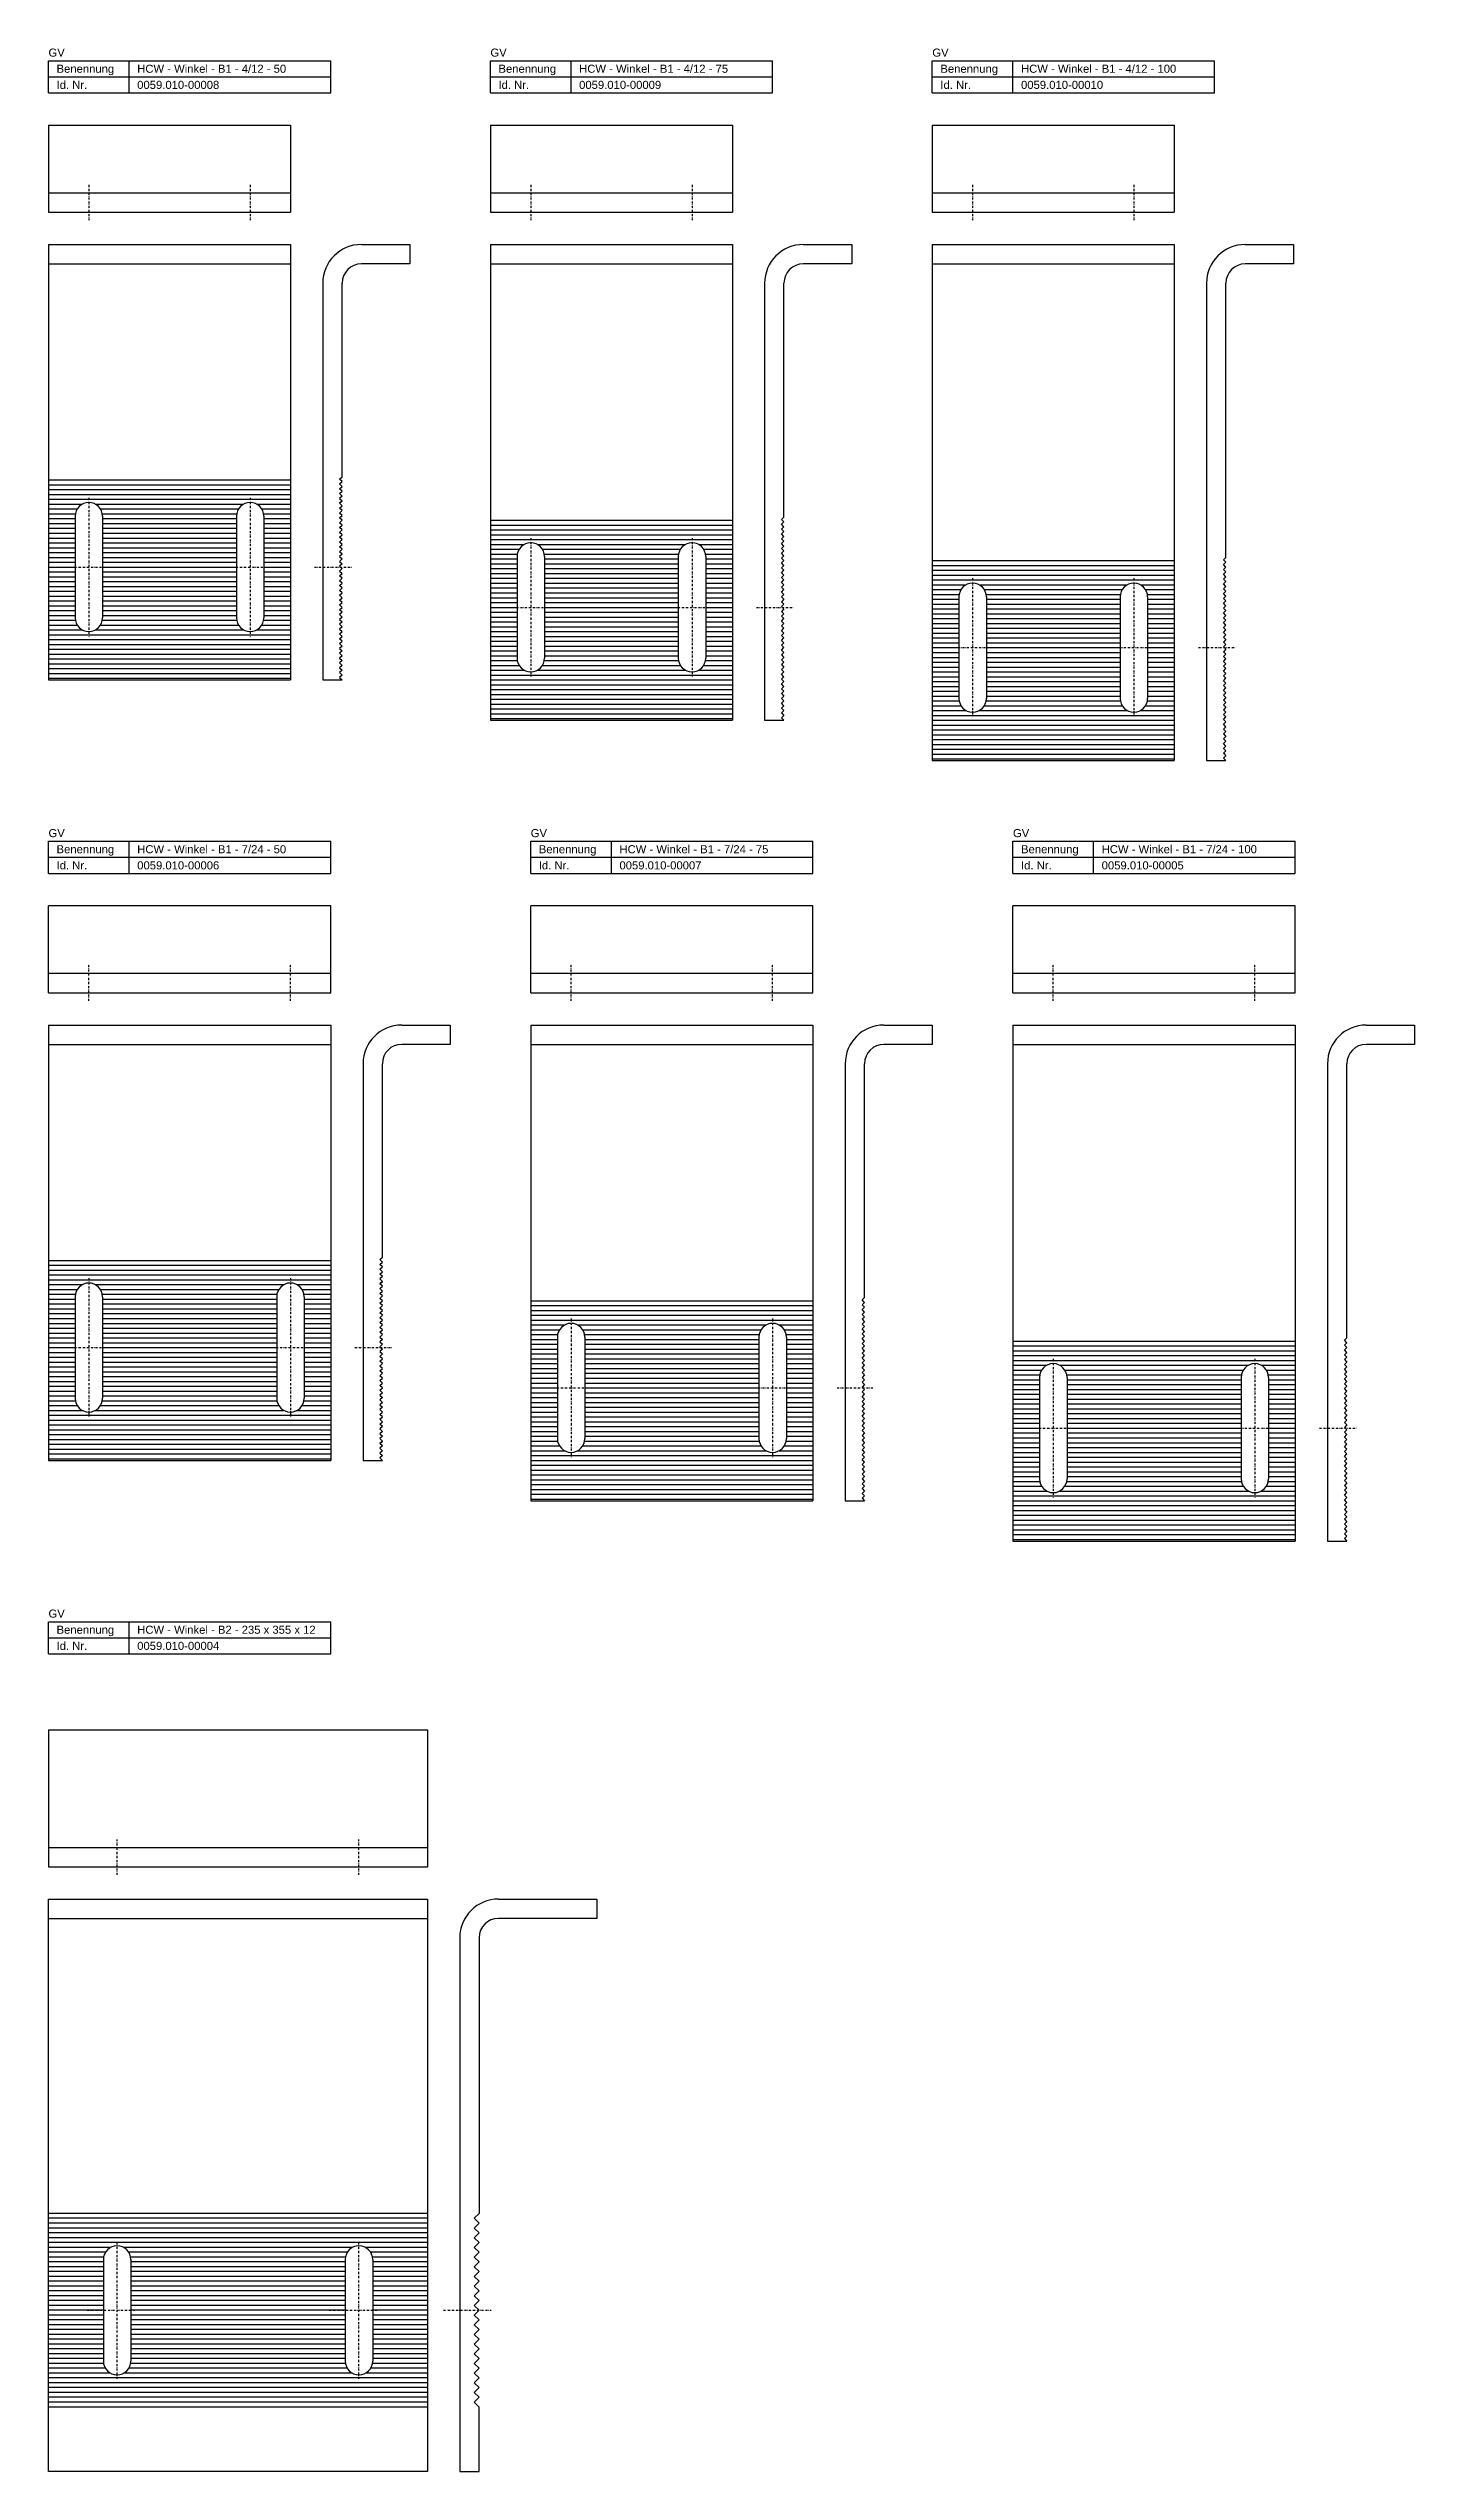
# Model space of a CAD drawing. Header units: millimetres. Extents: x 3 to 850, y -1232 to 271.
import ezdxf

# ---------------------------------------------------------------- set-up
doc = ezdxf.new("R2010")
doc.units = ezdxf.units.MM
doc.header["$LTSCALE"] = 5
doc.linetypes.add('STRICHPUNKT2', pattern=[0.5, 0.25, -0.125, 0, -0.125])
doc.layers.add('HALFEN', color=2, linetype='CONTINUOUS')
doc.styles.add('ARIAL50', font='ARIAL.TTF', dxfattribs={"height": 5})

msp = doc.modelspace()

# ---------------------------------------------------------------- texts
at = {"layer": 'HALFEN', "style": 'ARIAL50'}
for s, p in [('GV', (3.4, 265.7)), ('GV', (277.4, 265.7)), ('GV', (551.4, 265.7)), ('Benennung', (8.4, 255.7)), ('HCW - Winkel - B1 - 4/12 - 50', (58.4, 255.7)), ('Benennung', (282.4, 255.7)), ('HCW - Winkel - B1 - 4/12 - 75', (332.4, 255.7)), ('Benennung', (556.4, 255.7)), ('HCW - Winkel - B1 - 4/12 - 100', (606.4, 255.7)), ('Id. Nr.', (8.4, 245.7)), ('0059.010-00008', (58.4, 245.7)), ('Id. Nr.', (282.4, 245.7)), ('0059.010-00009', (332.4, 245.7)), ('Id. Nr.', (556.4, 245.7)), ('0059.010-00010', (606.4, 245.7)), ('GV', (3.4, -218.3)), ('Benennung', (8.4, -228.3)), ('HCW - Winkel - B1 - 7/24 - 50', (58.4, -228.3)), ('GV', (302.4, -218.3)), ('Benennung', (307.4, -228.3)), ('HCW - Winkel - B1 - 7/24 - 75', (357.4, -228.3)), ('GV', (601.4, -218.3)), ('Benennung', (606.4, -228.3)), ('HCW - Winkel - B1 - 7/24 - 100', (656.4, -228.3)), ('Id. Nr.', (8.4, -238.3)), ('0059.010-00006', (58.4, -238.3)), ('Id. Nr.', (307.4, -238.3)), ('0059.010-00007', (357.4, -238.3)), ('Id. Nr.', (606.4, -238.3)), ('0059.010-00005', (656.4, -238.3)), ('GV', (3.4, -702.3)), ('Benennung', (8.4, -712.3)), ('Id. Nr.', (8.4, -722.3)), ('0059.010-00004', (58.4, -722.3)), ('HCW - Winkel - B2 - 235 x 355 x 12', (58.4, -712.3))]:
    msp.add_text(s, height=5, dxfattribs=at).set_placement(p)

# ---------------------------------------------------------------- linework, layer by layer
at = {"layer": 'HALFEN'}
for p, q in [((3.4, 263.2), (178.4, 263.2)), ((3.4, 243.2), (3.4, 263.2)), ((53.4, 243.2), (53.4, 263.2)), ((178.4, 243.2), (178.4, 263.2)), ((277.4, 263.2), (452.4, 263.2)), ((277.4, 243.2), (277.4, 263.2)), ((327.4, 243.2), (327.4, 263.2)), ((452.4, 243.2), (452.4, 263.2)), ((551.4, 263.2), (726.4, 263.2)), ((551.4, 243.2), (551.4, 263.2)), ((601.4, 243.2), (601.4, 263.2)), ((726.4, 243.2), (726.4, 263.2)), ((3.4, 253.2), (178.4, 253.2)), ((3.4, 243.2), (178.4, 243.2)), ((277.4, 253.2), (452.4, 253.2)), ((277.4, 243.2), (452.4, 243.2)), ((551.4, 253.2), (726.4, 253.2)), ((551.4, 243.2), (726.4, 243.2)), ((3.4, 223.2), (153.4, 223.2)), ((3.4, 223.2), (3.4, 169.2)), ((153.4, 223.2), (153.4, 169.2)), ((277.4, 223.2), (427.4, 223.2)), ((277.4, 223.2), (277.4, 169.2)), ((427.4, 223.2), (427.4, 169.2)), ((551.4, 223.2), (701.4, 223.2)), ((551.4, 223.2), (551.4, 169.2)), ((701.4, 223.2), (701.4, 169.2)), ((3.4, 181.2), (153.4, 181.2)), ((277.4, 181.2), (427.4, 181.2)), ((551.4, 181.2), (701.4, 181.2)), ((3.4, 169.2), (153.4, 169.2)), ((277.4, 169.2), (427.4, 169.2)), ((551.4, 169.2), (701.4, 169.2)), ((3.4, 149.2), (153.4, 149.2)), ((3.4, 149.2), (3.4, -120.8)), ((3.4, 137.2), (153.4, 137.2)), ((153.4, 149.2), (153.4, -120.8)), ((197.4, 149.2), (227.4, 149.2)), ((227.4, 137.2), (197.4, 137.2)), ((227.4, 149.2), (227.4, 137.2)), ((277.4, 149.2), (427.4, 149.2)), ((277.4, 149.2), (277.4, -145.8)), ((277.4, 137.2), (427.4, 137.2)), ((427.4, 149.2), (427.4, -145.8)), ((471.4, 149.2), (501.4, 149.2)), ((501.4, 137.2), (471.4, 137.2)), ((501.4, 149.2), (501.4, 137.2)), ((551.4, 149.2), (701.4, 149.2)), ((551.4, 149.2), (551.4, -170.8)), ((551.4, 137.2), (701.4, 137.2)), ((701.4, 149.2), (701.4, -170.8)), ((745.4, 149.2), (775.4, 149.2)), ((775.4, 137.2), (745.4, 137.2)), ((775.4, 149.2), (775.4, 137.2)), ((173.4, 125.2), (173.4, -120.8)), ((185.4, 5.2), (185.4, 125.2)), ((447.4, 125.2), (447.4, -145.8)), ((459.4, -19.8), (459.4, 125.2)), ((721.4, 125.2), (721.4, -170.8)), ((733.4, -44.8), (733.4, 125.2)), ((183.9, 3.7), (185.4, 5.2)), ((185.4, 2.2), (183.9, 3.7)), ((183.9, 0.7), (185.4, 2.2)), ((185.4, -0.8), (183.9, 0.7)), ((183.9, -2.3), (185.4, -0.8)), ((185.4, -3.8), (183.9, -2.3)), ((183.9, -5.3), (185.4, -3.8)), ((185.4, -6.8), (183.9, -5.3)), ((185.4, -6.8), (183.9, -8.3)), ((183.9, -8.3), (185.4, -9.8)), ((183.9, -11.3), (185.4, -9.8)), ((185.4, -9.8), (183.9, -11.3)), ((185.4, -12.8), (183.9, -11.3)), ((183.9, -14.3), (185.4, -12.8)), ((185.4, -15.8), (183.9, -14.3)), ((19.9, -19.3), (19.9, -82.3)), ((36.9, -19.3), (36.9, -82.3)), ((119.9, -19.3), (119.9, -82.3)), ((136.9, -19.3), (136.9, -82.3)), ((183.9, -17.3), (185.4, -15.8)), ((185.4, -18.8), (183.9, -17.3)), ((183.9, -20.3), (185.4, -18.8)), ((185.4, -21.8), (183.9, -20.3)), ((183.9, -23.3), (185.4, -21.8)), ((185.4, -24.8), (183.9, -23.3)), ((183.9, -26.3), (185.4, -24.8)), ((185.4, -27.8), (183.9, -26.3)), ((183.9, -29.3), (185.4, -27.8)), ((185.4, -30.8), (183.9, -29.3)), ((457.9, -21.3), (459.4, -19.8)), ((459.4, -22.8), (457.9, -21.3)), ((457.9, -24.3), (459.4, -22.8)), ((459.4, -25.8), (457.9, -24.3)), ((457.9, -27.3), (459.4, -25.8)), ((459.4, -28.8), (457.9, -27.3)), ((457.9, -30.3), (459.4, -28.8)), ((183.9, -32.3), (185.4, -30.8)), ((185.4, -33.8), (183.9, -32.3)), ((183.9, -35.3), (185.4, -33.8)), ((185.4, -36.8), (183.9, -35.3)), ((183.9, -38.3), (185.4, -36.8)), ((185.4, -39.8), (183.9, -38.3)), ((183.9, -41.3), (185.4, -39.8)), ((185.4, -42.8), (183.9, -41.3)), ((185.4, -42.8), (183.9, -44.3)), ((183.9, -44.3), (185.4, -45.8)), ((293.9, -44.3), (293.9, -107.3)), ((310.9, -44.3), (310.9, -107.3)), ((393.9, -44.3), (393.9, -107.3)), ((410.9, -44.3), (410.9, -107.3)), ((459.4, -31.8), (457.9, -30.3)), ((459.4, -31.8), (457.9, -33.3)), ((457.9, -33.3), (459.4, -34.8)), ((457.9, -36.3), (459.4, -34.8)), ((459.4, -34.8), (457.9, -36.3)), ((459.4, -37.8), (457.9, -36.3)), ((457.9, -39.3), (459.4, -37.8)), ((459.4, -40.8), (457.9, -39.3)), ((457.9, -42.3), (459.4, -40.8)), ((459.4, -43.8), (457.9, -42.3)), ((457.9, -45.3), (459.4, -43.8)), ((731.9, -46.3), (733.4, -44.8)), ((185.4, -45.8), (183.9, -47.3)), ((183.9, -47.3), (185.4, -48.8)), ((185.4, -48.8), (183.9, -50.3)), ((183.9, -50.3), (185.4, -51.8)), ((185.4, -51.8), (183.9, -53.3)), ((183.9, -53.3), (185.4, -54.8)), ((183.9, -56.3), (185.4, -54.8)), ((185.4, -57.8), (183.9, -56.3)), ((183.9, -59.3), (185.4, -57.8)), ((185.4, -60.8), (183.9, -59.3)), ((459.4, -46.8), (457.9, -45.3)), ((457.9, -48.3), (459.4, -46.8)), ((459.4, -49.8), (457.9, -48.3)), ((457.9, -51.3), (459.4, -49.8)), ((459.4, -52.8), (457.9, -51.3)), ((457.9, -54.3), (459.4, -52.8)), ((459.4, -55.8), (457.9, -54.3)), ((457.9, -57.3), (459.4, -55.8)), ((459.4, -58.8), (457.9, -57.3)), ((457.9, -60.3), (459.4, -58.8)), ((733.4, -47.8), (731.9, -46.3)), ((731.9, -49.3), (733.4, -47.8)), ((733.4, -50.8), (731.9, -49.3)), ((731.9, -52.3), (733.4, -50.8)), ((733.4, -53.8), (731.9, -52.3)), ((731.9, -55.3), (733.4, -53.8)), ((733.4, -56.8), (731.9, -55.3)), ((733.4, -56.8), (731.9, -58.3)), ((731.9, -58.3), (733.4, -59.8)), ((731.9, -61.3), (733.4, -59.8)), ((733.4, -59.8), (731.9, -61.3)), ((183.9, -62.3), (185.4, -60.8)), ((185.4, -63.8), (183.9, -62.3)), ((183.9, -65.3), (185.4, -63.8)), ((185.4, -66.8), (183.9, -65.3)), ((183.9, -68.3), (185.4, -66.8)), ((185.4, -69.8), (183.9, -68.3)), ((183.9, -71.3), (185.4, -69.8)), ((185.4, -72.8), (183.9, -71.3)), ((183.9, -74.3), (185.4, -72.8)), ((185.4, -75.8), (183.9, -74.3)), ((459.4, -61.8), (457.9, -60.3)), ((457.9, -63.3), (459.4, -61.8)), ((459.4, -64.8), (457.9, -63.3)), ((457.9, -66.3), (459.4, -64.8)), ((459.4, -67.8), (457.9, -66.3)), ((459.4, -67.8), (457.9, -69.3)), ((457.9, -69.3), (459.4, -70.8)), ((459.4, -70.8), (457.9, -72.3)), ((457.9, -72.3), (459.4, -73.8)), ((459.4, -73.8), (457.9, -75.3)), ((567.9, -69.3), (567.9, -132.3)), ((584.9, -69.3), (584.9, -132.3)), ((667.9, -69.3), (667.9, -132.3)), ((684.9, -69.3), (684.9, -132.3)), ((733.4, -62.8), (731.9, -61.3)), ((731.9, -64.3), (733.4, -62.8)), ((733.4, -65.8), (731.9, -64.3)), ((731.9, -67.3), (733.4, -65.8)), ((733.4, -68.8), (731.9, -67.3)), ((731.9, -70.3), (733.4, -68.8)), ((733.4, -71.8), (731.9, -70.3)), ((731.9, -73.3), (733.4, -71.8)), ((733.4, -74.8), (731.9, -73.3)), ((731.9, -76.3), (733.4, -74.8)), ((183.9, -77.3), (185.4, -75.8)), ((185.4, -78.8), (183.9, -77.3)), ((185.4, -78.8), (183.9, -80.3)), ((183.9, -80.3), (185.4, -81.8)), ((185.4, -81.8), (183.9, -83.3)), ((183.9, -83.3), (185.4, -84.8)), ((185.4, -84.8), (183.9, -86.3)), ((183.9, -86.3), (185.4, -87.8)), ((185.4, -87.8), (183.9, -89.3)), ((183.9, -89.3), (185.4, -90.8)), ((457.9, -75.3), (459.4, -76.8)), ((459.4, -76.8), (457.9, -78.3)), ((457.9, -78.3), (459.4, -79.8)), ((457.9, -81.3), (459.4, -79.8)), ((459.4, -82.8), (457.9, -81.3)), ((457.9, -84.3), (459.4, -82.8)), ((459.4, -85.8), (457.9, -84.3)), ((457.9, -87.3), (459.4, -85.8)), ((459.4, -88.8), (457.9, -87.3)), ((457.9, -90.3), (459.4, -88.8)), ((733.4, -77.8), (731.9, -76.3)), ((731.9, -79.3), (733.4, -77.8)), ((733.4, -80.8), (731.9, -79.3)), ((731.9, -82.3), (733.4, -80.8)), ((733.4, -83.8), (731.9, -82.3)), ((731.9, -85.3), (733.4, -83.8)), ((733.4, -86.8), (731.9, -85.3)), ((731.9, -88.3), (733.4, -86.8)), ((733.4, -89.8), (731.9, -88.3)), ((731.9, -91.3), (733.4, -89.8)), ((183.9, -92.3), (185.4, -90.8)), ((185.4, -93.8), (183.9, -92.3)), ((183.9, -95.3), (185.4, -93.8)), ((185.4, -96.8), (183.9, -95.3)), ((183.9, -98.3), (185.4, -96.8)), ((185.4, -99.8), (183.9, -98.3)), ((185.4, -99.8), (183.9, -101.3)), ((183.9, -101.3), (185.4, -102.8)), ((185.4, -102.8), (183.9, -104.3)), ((183.9, -104.3), (185.4, -105.8)), ((459.4, -91.8), (457.9, -90.3)), ((457.9, -93.3), (459.4, -91.8)), ((459.4, -94.8), (457.9, -93.3)), ((457.9, -96.3), (459.4, -94.8)), ((459.4, -97.8), (457.9, -96.3)), ((457.9, -99.3), (459.4, -97.8)), ((459.4, -100.8), (457.9, -99.3)), ((457.9, -102.3), (459.4, -100.8)), ((459.4, -103.8), (457.9, -102.3)), ((459.4, -103.8), (457.9, -105.3)), ((733.4, -92.8), (731.9, -91.3)), ((733.4, -92.8), (731.9, -94.3)), ((731.9, -94.3), (733.4, -95.8)), ((733.4, -95.8), (731.9, -97.3)), ((731.9, -97.3), (733.4, -98.8)), ((733.4, -98.8), (731.9, -100.3)), ((731.9, -100.3), (733.4, -101.8)), ((733.4, -101.8), (731.9, -103.3)), ((731.9, -103.3), (733.4, -104.8)), ((731.9, -106.3), (733.4, -104.8)), ((185.4, -105.8), (183.9, -107.3)), ((183.9, -107.3), (185.4, -108.8)), ((185.4, -108.8), (183.9, -110.3)), ((185.4, -111.8), (183.9, -110.3)), ((185.4, -111.8), (183.9, -113.3)), ((183.9, -113.3), (185.4, -114.8)), ((185.4, -114.8), (183.9, -116.3)), ((183.9, -116.3), (185.4, -117.8)), ((185.4, -117.8), (183.9, -119.3)), ((183.9, -119.3), (185.4, -120.8)), ((457.9, -105.3), (459.4, -106.8)), ((459.4, -106.8), (457.9, -108.3)), ((457.9, -108.3), (459.4, -109.8)), ((459.4, -109.8), (457.9, -111.3)), ((457.9, -111.3), (459.4, -112.8)), ((459.4, -112.8), (457.9, -114.3)), ((457.9, -114.3), (459.4, -115.8)), ((457.9, -117.3), (459.4, -115.8)), ((459.4, -118.8), (457.9, -117.3)), ((457.9, -120.3), (459.4, -118.8)), ((733.4, -107.8), (731.9, -106.3)), ((731.9, -109.3), (733.4, -107.8)), ((733.4, -110.8), (731.9, -109.3)), ((731.9, -112.3), (733.4, -110.8)), ((733.4, -113.8), (731.9, -112.3)), ((731.9, -115.3), (733.4, -113.8)), ((733.4, -116.8), (731.9, -115.3)), ((731.9, -118.3), (733.4, -116.8)), ((733.4, -119.8), (731.9, -118.3)), ((731.9, -121.3), (733.4, -119.8)), ((3.4, -120.8), (153.4, -120.8)), ((173.4, -120.8), (185.4, -120.8)), ((459.4, -121.8), (457.9, -120.3)), ((457.9, -123.3), (459.4, -121.8)), ((459.4, -124.8), (457.9, -123.3)), ((459.4, -124.8), (457.9, -126.3)), ((457.9, -126.3), (459.4, -127.8)), ((459.4, -127.8), (457.9, -129.3)), ((457.9, -129.3), (459.4, -130.8)), ((459.4, -130.8), (457.9, -132.3)), ((457.9, -132.3), (459.4, -133.8)), ((459.4, -133.8), (457.9, -135.3)), ((733.4, -122.8), (731.9, -121.3)), ((731.9, -124.3), (733.4, -122.8)), ((733.4, -125.8), (731.9, -124.3)), ((731.9, -127.3), (733.4, -125.8)), ((733.4, -128.8), (731.9, -127.3)), ((733.4, -128.8), (731.9, -130.3)), ((731.9, -130.3), (733.4, -131.8)), ((733.4, -131.8), (731.9, -133.3)), ((731.9, -133.3), (733.4, -134.8)), ((733.4, -134.8), (731.9, -136.3)), ((277.4, -145.8), (427.4, -145.8)), ((447.4, -145.8), (459.4, -145.8)), ((459.4, -136.8), (457.9, -135.3)), ((459.4, -136.8), (457.9, -138.3)), ((457.9, -138.3), (459.4, -139.8)), ((459.4, -139.8), (457.9, -141.3)), ((457.9, -141.3), (459.4, -142.8)), ((459.4, -142.8), (457.9, -144.3)), ((457.9, -144.3), (459.4, -145.8)), ((731.9, -136.3), (733.4, -137.8)), ((733.4, -137.8), (731.9, -139.3)), ((731.9, -139.3), (733.4, -140.8)), ((731.9, -142.3), (733.4, -140.8)), ((733.4, -143.8), (731.9, -142.3)), ((731.9, -145.3), (733.4, -143.8)), ((733.4, -146.8), (731.9, -145.3)), ((731.9, -148.3), (733.4, -146.8)), ((733.4, -149.8), (731.9, -148.3)), ((733.4, -149.8), (731.9, -151.3)), ((731.9, -151.3), (733.4, -152.8)), ((733.4, -152.8), (731.9, -154.3)), ((731.9, -154.3), (733.4, -155.8)), ((733.4, -155.8), (731.9, -157.3)), ((731.9, -157.3), (733.4, -158.8)), ((733.4, -158.8), (731.9, -160.3)), ((733.4, -161.8), (731.9, -160.3)), ((733.4, -161.8), (731.9, -163.3)), ((731.9, -163.3), (733.4, -164.8)), ((733.4, -164.8), (731.9, -166.3)), ((551.4, -170.8), (701.4, -170.8)), ((721.4, -170.8), (733.4, -170.8)), ((731.9, -166.3), (733.4, -167.8)), ((733.4, -167.8), (731.9, -169.3)), ((731.9, -169.3), (733.4, -170.8)), ((3.4, -220.8), (178.4, -220.8)), ((3.4, -240.8), (3.4, -220.8)), ((53.4, -240.8), (53.4, -220.8)), ((178.4, -240.8), (178.4, -220.8)), ((302.4, -220.8), (477.4, -220.8)), ((302.4, -240.8), (302.4, -220.8)), ((352.4, -240.8), (352.4, -220.8)), ((477.4, -240.8), (477.4, -220.8)), ((601.4, -220.8), (776.4, -220.8)), ((601.4, -240.8), (601.4, -220.8)), ((651.4, -240.8), (651.4, -220.8)), ((776.4, -240.8), (776.4, -220.8)), ((3.4, -230.8), (178.4, -230.8)), ((302.4, -230.8), (477.4, -230.8)), ((601.4, -230.8), (776.4, -230.8)), ((3.4, -240.8), (178.4, -240.8)), ((302.4, -240.8), (477.4, -240.8)), ((601.4, -240.8), (776.4, -240.8)), ((178.4, -260.8), (3.4, -260.8)), ((3.4, -314.8), (3.4, -260.8)), ((178.4, -314.8), (178.4, -260.8)), ((477.4, -260.8), (302.4, -260.8)), ((302.4, -314.8), (302.4, -260.8)), ((477.4, -314.8), (477.4, -260.8)), ((776.4, -260.8), (601.4, -260.8)), ((601.4, -314.8), (601.4, -260.8)), ((776.4, -314.8), (776.4, -260.8)), ((178.4, -302.8), (3.4, -302.8)), ((3.4, -314.8), (178.4, -314.8)), ((477.4, -302.8), (302.4, -302.8)), ((302.4, -314.8), (477.4, -314.8)), ((776.4, -302.8), (601.4, -302.8)), ((601.4, -314.8), (776.4, -314.8)), ((3.4, -334.8), (178.4, -334.8)), ((3.4, -334.8), (3.4, -604.8)), ((178.4, -334.8), (178.4, -604.8)), ((222.4, -334.8), (252.4, -334.8)), ((252.4, -334.8), (252.4, -346.8)), ((302.4, -334.8), (477.4, -334.8)), ((302.4, -334.8), (302.4, -629.8)), ((477.4, -334.8), (477.4, -629.8)), ((521.4, -334.8), (551.4, -334.8)), ((551.4, -334.8), (551.4, -346.8)), ((601.4, -334.8), (776.4, -334.8)), ((601.4, -334.8), (601.4, -654.8)), ((776.4, -334.8), (776.4, -654.8)), ((820.4, -334.8), (850.4, -334.8)), ((850.4, -334.8), (850.4, -346.8)), ((3.4, -346.8), (178.4, -346.8)), ((198.4, -358.8), (198.4, -604.8)), ((210.4, -478.8), (210.4, -358.8)), ((252.4, -346.8), (222.4, -346.8)), ((302.4, -346.8), (477.4, -346.8)), ((497.4, -358.8), (497.4, -629.8)), ((509.4, -503.8), (509.4, -358.8)), ((551.4, -346.8), (521.4, -346.8)), ((601.4, -346.8), (776.4, -346.8)), ((796.4, -358.8), (796.4, -654.8)), ((808.4, -528.8), (808.4, -358.8)), ((850.4, -346.8), (820.4, -346.8)), ((208.9, -480.3), (210.4, -478.8)), ((210.4, -481.8), (208.9, -480.3)), ((208.9, -483.3), (210.4, -481.8)), ((210.4, -484.8), (208.9, -483.3)), ((208.9, -486.3), (210.4, -484.8)), ((210.4, -487.8), (208.9, -486.3)), ((208.9, -489.3), (210.4, -487.8)), ((210.4, -490.8), (208.9, -489.3)), ((210.4, -490.8), (208.9, -492.3)), ((208.9, -492.3), (210.4, -493.8)), ((208.9, -495.3), (210.4, -493.8)), ((210.4, -493.8), (208.9, -495.3)), ((210.4, -496.8), (208.9, -495.3)), ((19.9, -503.3), (19.9, -566.3)), ((36.9, -503.3), (36.9, -566.3)), ((144.9, -503.3), (144.9, -566.3)), ((161.9, -503.3), (161.9, -566.3)), ((208.9, -498.3), (210.4, -496.8)), ((210.4, -499.8), (208.9, -498.3)), ((208.9, -501.3), (210.4, -499.8)), ((210.4, -502.8), (208.9, -501.3)), ((208.9, -504.3), (210.4, -502.8)), ((210.4, -505.8), (208.9, -504.3)), ((208.9, -507.3), (210.4, -505.8)), ((210.4, -508.8), (208.9, -507.3)), ((208.9, -510.3), (210.4, -508.8)), ((210.4, -511.8), (208.9, -510.3)), ((507.9, -505.3), (509.4, -503.8)), ((509.4, -506.8), (507.9, -505.3)), ((507.9, -508.3), (509.4, -506.8)), ((509.4, -509.8), (507.9, -508.3)), ((507.9, -511.3), (509.4, -509.8)), ((208.9, -513.3), (210.4, -511.8)), ((210.4, -514.8), (208.9, -513.3)), ((208.9, -516.3), (210.4, -514.8)), ((210.4, -517.8), (208.9, -516.3)), ((208.9, -519.3), (210.4, -517.8)), ((210.4, -520.8), (208.9, -519.3)), ((208.9, -522.3), (210.4, -520.8)), ((210.4, -523.8), (208.9, -522.3)), ((208.9, -525.3), (210.4, -523.8)), ((210.4, -526.8), (208.9, -525.3)), ((509.4, -512.8), (507.9, -511.3)), ((507.9, -514.3), (509.4, -512.8)), ((509.4, -515.8), (507.9, -514.3)), ((509.4, -515.8), (507.9, -517.3)), ((507.9, -517.3), (509.4, -518.8)), ((507.9, -520.3), (509.4, -518.8)), ((509.4, -518.8), (507.9, -520.3)), ((509.4, -521.8), (507.9, -520.3)), ((507.9, -523.3), (509.4, -521.8)), ((509.4, -524.8), (507.9, -523.3)), ((507.9, -526.3), (509.4, -524.8)), ((210.4, -526.8), (208.9, -528.3)), ((208.9, -528.3), (210.4, -529.8)), ((210.4, -529.8), (208.9, -531.3)), ((208.9, -531.3), (210.4, -532.8)), ((210.4, -532.8), (208.9, -534.3)), ((208.9, -534.3), (210.4, -535.8)), ((210.4, -535.8), (208.9, -537.3)), ((208.9, -537.3), (210.4, -538.8)), ((208.9, -540.3), (210.4, -538.8)), ((210.4, -541.8), (208.9, -540.3)), ((318.9, -528.3), (318.9, -591.3)), ((335.9, -528.3), (335.9, -591.3)), ((443.9, -528.3), (443.9, -591.3)), ((460.9, -528.3), (460.9, -591.3)), ((509.4, -527.8), (507.9, -526.3)), ((507.9, -529.3), (509.4, -527.8)), ((509.4, -530.8), (507.9, -529.3)), ((507.9, -532.3), (509.4, -530.8)), ((509.4, -533.8), (507.9, -532.3)), ((507.9, -535.3), (509.4, -533.8)), ((509.4, -536.8), (507.9, -535.3)), ((507.9, -538.3), (509.4, -536.8)), ((509.4, -539.8), (507.9, -538.3)), ((507.9, -541.3), (509.4, -539.8)), ((806.9, -530.3), (808.4, -528.8)), ((808.4, -531.8), (806.9, -530.3)), ((806.9, -533.3), (808.4, -531.8)), ((808.4, -534.8), (806.9, -533.3)), ((806.9, -536.3), (808.4, -534.8)), ((808.4, -537.8), (806.9, -536.3)), ((806.9, -539.3), (808.4, -537.8)), ((808.4, -540.8), (806.9, -539.3)), ((808.4, -540.8), (806.9, -542.3)), ((208.9, -543.3), (210.4, -541.8)), ((210.4, -544.8), (208.9, -543.3)), ((208.9, -546.3), (210.4, -544.8)), ((210.4, -547.8), (208.9, -546.3)), ((208.9, -549.3), (210.4, -547.8)), ((210.4, -550.8), (208.9, -549.3)), ((208.9, -552.3), (210.4, -550.8)), ((210.4, -553.8), (208.9, -552.3)), ((208.9, -555.3), (210.4, -553.8)), ((210.4, -556.8), (208.9, -555.3)), ((509.4, -542.8), (507.9, -541.3)), ((507.9, -544.3), (509.4, -542.8)), ((509.4, -545.8), (507.9, -544.3)), ((507.9, -547.3), (509.4, -545.8)), ((509.4, -548.8), (507.9, -547.3)), ((507.9, -550.3), (509.4, -548.8)), ((509.4, -551.8), (507.9, -550.3)), ((509.4, -551.8), (507.9, -553.3)), ((507.9, -553.3), (509.4, -554.8)), ((509.4, -554.8), (507.9, -556.3)), ((617.9, -553.3), (617.9, -616.3)), ((634.9, -553.3), (634.9, -616.3)), ((742.9, -553.3), (742.9, -616.3)), ((759.9, -553.3), (759.9, -616.3)), ((806.9, -542.3), (808.4, -543.8)), ((806.9, -545.3), (808.4, -543.8)), ((808.4, -543.8), (806.9, -545.3)), ((808.4, -546.8), (806.9, -545.3)), ((806.9, -548.3), (808.4, -546.8)), ((808.4, -549.8), (806.9, -548.3)), ((806.9, -551.3), (808.4, -549.8)), ((808.4, -552.8), (806.9, -551.3)), ((806.9, -554.3), (808.4, -552.8)), ((808.4, -555.8), (806.9, -554.3)), ((806.9, -557.3), (808.4, -555.8)), ((208.9, -558.3), (210.4, -556.8)), ((210.4, -559.8), (208.9, -558.3)), ((208.9, -561.3), (210.4, -559.8)), ((210.4, -562.8), (208.9, -561.3)), ((210.4, -562.8), (208.9, -564.3)), ((208.9, -564.3), (210.4, -565.8)), ((210.4, -565.8), (208.9, -567.3)), ((208.9, -567.3), (210.4, -568.8)), ((210.4, -568.8), (208.9, -570.3)), ((208.9, -570.3), (210.4, -571.8)), ((507.9, -556.3), (509.4, -557.8)), ((509.4, -557.8), (507.9, -559.3)), ((507.9, -559.3), (509.4, -560.8)), ((509.4, -560.8), (507.9, -562.3)), ((507.9, -562.3), (509.4, -563.8)), ((507.9, -565.3), (509.4, -563.8)), ((509.4, -566.8), (507.9, -565.3)), ((507.9, -568.3), (509.4, -566.8)), ((509.4, -569.8), (507.9, -568.3)), ((507.9, -571.3), (509.4, -569.8)), ((808.4, -558.8), (806.9, -557.3)), ((806.9, -560.3), (808.4, -558.8)), ((808.4, -561.8), (806.9, -560.3)), ((806.9, -563.3), (808.4, -561.8)), ((808.4, -564.8), (806.9, -563.3)), ((806.9, -566.3), (808.4, -564.8)), ((808.4, -567.8), (806.9, -566.3)), ((806.9, -569.3), (808.4, -567.8)), ((808.4, -570.8), (806.9, -569.3)), ((806.9, -572.3), (808.4, -570.8)), ((210.4, -571.8), (208.9, -573.3)), ((208.9, -573.3), (210.4, -574.8)), ((208.9, -576.3), (210.4, -574.8)), ((210.4, -577.8), (208.9, -576.3)), ((208.9, -579.3), (210.4, -577.8)), ((210.4, -580.8), (208.9, -579.3)), ((208.9, -582.3), (210.4, -580.8)), ((210.4, -583.8), (208.9, -582.3)), ((210.4, -583.8), (208.9, -585.3)), ((208.9, -585.3), (210.4, -586.8)), ((509.4, -572.8), (507.9, -571.3)), ((507.9, -574.3), (509.4, -572.8)), ((509.4, -575.8), (507.9, -574.3)), ((507.9, -577.3), (509.4, -575.8)), ((509.4, -578.8), (507.9, -577.3)), ((507.9, -580.3), (509.4, -578.8)), ((509.4, -581.8), (507.9, -580.3)), ((507.9, -583.3), (509.4, -581.8)), ((509.4, -584.8), (507.9, -583.3)), ((507.9, -586.3), (509.4, -584.8)), ((808.4, -573.8), (806.9, -572.3)), ((806.9, -575.3), (808.4, -573.8)), ((808.4, -576.8), (806.9, -575.3)), ((808.4, -576.8), (806.9, -578.3)), ((806.9, -578.3), (808.4, -579.8)), ((808.4, -579.8), (806.9, -581.3)), ((806.9, -581.3), (808.4, -582.8)), ((808.4, -582.8), (806.9, -584.3)), ((806.9, -584.3), (808.4, -585.8)), ((808.4, -585.8), (806.9, -587.3)), ((210.4, -586.8), (208.9, -588.3)), ((208.9, -588.3), (210.4, -589.8)), ((210.4, -589.8), (208.9, -591.3)), ((208.9, -591.3), (210.4, -592.8)), ((210.4, -592.8), (208.9, -594.3)), ((208.9, -594.3), (210.4, -592.8)), ((210.4, -595.8), (208.9, -594.3)), ((210.4, -595.8), (208.9, -597.3)), ((208.9, -597.3), (210.4, -598.8)), ((210.4, -598.8), (208.9, -600.3)), ((208.9, -600.3), (210.4, -601.8)), ((509.4, -587.8), (507.9, -586.3)), ((509.4, -587.8), (507.9, -589.3)), ((507.9, -589.3), (509.4, -590.8)), ((509.4, -590.8), (507.9, -592.3)), ((507.9, -592.3), (509.4, -593.8)), ((509.4, -593.8), (507.9, -595.3)), ((507.9, -595.3), (509.4, -596.8)), ((509.4, -596.8), (507.9, -598.3)), ((507.9, -598.3), (509.4, -599.8)), ((507.9, -601.3), (509.4, -599.8)), ((806.9, -587.3), (808.4, -588.8)), ((806.9, -590.3), (808.4, -588.8)), ((808.4, -591.8), (806.9, -590.3)), ((806.9, -593.3), (808.4, -591.8)), ((808.4, -594.8), (806.9, -593.3)), ((806.9, -596.3), (808.4, -594.8)), ((808.4, -597.8), (806.9, -596.3)), ((806.9, -599.3), (808.4, -597.8)), ((808.4, -600.8), (806.9, -599.3)), ((806.9, -602.3), (808.4, -600.8)), ((3.4, -604.8), (178.4, -604.8)), ((198.4, -604.8), (210.4, -604.8)), ((210.4, -601.8), (208.9, -603.3)), ((208.9, -603.3), (210.4, -604.8)), ((509.4, -602.8), (507.9, -601.3)), ((507.9, -604.3), (509.4, -602.8)), ((509.4, -605.8), (507.9, -604.3)), ((507.9, -607.3), (509.4, -605.8)), ((509.4, -608.8), (507.9, -607.3)), ((509.4, -608.8), (507.9, -610.3)), ((507.9, -610.3), (509.4, -611.8)), ((509.4, -611.8), (507.9, -613.3)), ((507.9, -613.3), (509.4, -614.8)), ((509.4, -614.8), (507.9, -616.3)), ((808.4, -603.8), (806.9, -602.3)), ((806.9, -605.3), (808.4, -603.8)), ((808.4, -606.8), (806.9, -605.3)), ((806.9, -608.3), (808.4, -606.8)), ((808.4, -609.8), (806.9, -608.3)), ((806.9, -611.3), (808.4, -609.8)), ((808.4, -612.8), (806.9, -611.3)), ((808.4, -612.8), (806.9, -614.3)), ((806.9, -614.3), (808.4, -615.8)), ((808.4, -615.8), (806.9, -617.3)), ((302.4, -629.8), (477.4, -629.8)), ((497.4, -629.8), (509.4, -629.8)), ((507.9, -616.3), (509.4, -617.8)), ((509.4, -617.8), (507.9, -619.3)), ((507.9, -619.3), (509.4, -617.8)), ((509.4, -620.8), (507.9, -619.3)), ((509.4, -620.8), (507.9, -622.3)), ((507.9, -622.3), (509.4, -623.8)), ((509.4, -623.8), (507.9, -625.3)), ((507.9, -625.3), (509.4, -626.8)), ((509.4, -626.8), (507.9, -628.3)), ((507.9, -628.3), (509.4, -629.8)), ((806.9, -617.3), (808.4, -618.8)), ((808.4, -618.8), (806.9, -620.3)), ((806.9, -620.3), (808.4, -621.8)), ((808.4, -621.8), (806.9, -623.3)), ((806.9, -623.3), (808.4, -624.8)), ((806.9, -626.3), (808.4, -624.8)), ((808.4, -627.8), (806.9, -626.3)), ((806.9, -629.3), (808.4, -627.8)), ((808.4, -630.8), (806.9, -629.3)), ((806.9, -632.3), (808.4, -630.8)), ((808.4, -633.8), (806.9, -632.3)), ((808.4, -633.8), (806.9, -635.3)), ((806.9, -635.3), (808.4, -636.8)), ((808.4, -636.8), (806.9, -638.3)), ((806.9, -638.3), (808.4, -639.8)), ((808.4, -639.8), (806.9, -641.3)), ((806.9, -641.3), (808.4, -642.8)), ((808.4, -642.8), (806.9, -644.3)), ((806.9, -644.3), (808.4, -642.8)), ((808.4, -645.8), (806.9, -644.3)), ((808.4, -645.8), (806.9, -647.3)), ((601.4, -654.8), (776.4, -654.8)), ((796.4, -654.8), (808.4, -654.8)), ((806.9, -647.3), (808.4, -648.8)), ((808.4, -648.8), (806.9, -650.3)), ((806.9, -650.3), (808.4, -651.8)), ((808.4, -651.8), (806.9, -653.3)), ((806.9, -653.3), (808.4, -654.8)), ((3.4, -704.8), (178.4, -704.8)), ((3.4, -724.8), (3.4, -704.8)), ((53.4, -724.8), (53.4, -704.8)), ((178.4, -724.8), (178.4, -704.8)), ((3.4, -714.8), (178.4, -714.8)), ((3.4, -724.8), (178.4, -724.8)), ((3.4, -771.8), (238.4, -771.8)), ((3.4, -771.8), (3.4, -856.8)), ((238.4, -771.8), (238.4, -856.8)), ((3.4, -844.8), (238.4, -844.8)), ((3.4, -856.8), (238.4, -856.8)), ((3.4, -1231.8), (3.4, -876.8)), ((3.4, -876.8), (238.4, -876.8)), ((238.4, -876.8), (238.4, -1231.8)), ((282.4, -876.8), (343.4, -876.8)), ((343.4, -876.8), (343.4, -888.8)), ((3.4, -888.8), (238.4, -888.8)), ((258.4, -900.8), (258.4, -1231.8)), ((270.4, -900.8), (270.4, -1071.8)), ((343.4, -888.8), (282.4, -888.8)), ((270.4, -1071.8), (267.4, -1074.8)), ((267.4, -1074.8), (270.4, -1077.8)), ((270.4, -1077.8), (267.4, -1080.8)), ((267.4, -1080.8), (270.4, -1083.8)), ((270.4, -1083.8), (267.4, -1086.8)), ((267.4, -1086.8), (270.4, -1089.8)), ((270.4, -1089.8), (267.4, -1092.8)), ((267.4, -1092.8), (270.4, -1095.8)), ((270.4, -1095.8), (267.4, -1098.8)), ((37.4, -1100.3), (37.4, -1163.3)), ((54.4, -1100.3), (54.4, -1163.3)), ((187.4, -1100.3), (187.4, -1163.3)), ((204.4, -1100.3), (204.4, -1163.3)), ((267.4, -1098.8), (270.4, -1101.8)), ((270.4, -1101.8), (267.4, -1104.8)), ((267.4, -1104.8), (270.4, -1107.8)), ((270.4, -1107.8), (267.4, -1110.8)), ((267.4, -1110.8), (270.4, -1113.8)), ((270.4, -1113.8), (267.4, -1116.8)), ((267.4, -1116.8), (270.4, -1119.8)), ((270.4, -1119.8), (267.4, -1122.8)), ((267.4, -1122.8), (270.4, -1125.8)), ((270.4, -1125.8), (267.4, -1128.8)), ((267.4, -1128.8), (270.4, -1131.8)), ((270.4, -1131.8), (267.4, -1134.8)), ((267.4, -1134.8), (270.4, -1137.8)), ((270.4, -1137.8), (267.4, -1140.8)), ((267.4, -1140.8), (270.4, -1143.8)), ((270.4, -1143.8), (267.4, -1146.8)), ((267.4, -1146.8), (270.4, -1149.8)), ((270.4, -1149.8), (267.4, -1152.8)), ((267.4, -1152.8), (270.4, -1155.8)), ((270.4, -1155.8), (267.4, -1158.8)), ((267.4, -1158.8), (270.4, -1161.8)), ((270.4, -1161.8), (267.4, -1164.8)), ((267.4, -1164.8), (270.4, -1167.8)), ((270.4, -1167.8), (267.4, -1170.8)), ((267.4, -1170.8), (270.4, -1173.8)), ((270.4, -1173.8), (267.4, -1176.8)), ((267.4, -1176.8), (270.4, -1179.8)), ((270.4, -1179.8), (267.4, -1182.8)), ((267.4, -1182.8), (270.4, -1185.8)), ((270.4, -1185.8), (267.4, -1188.8)), ((267.4, -1188.8), (270.4, -1191.8)), ((270.4, -1231.8), (270.4, -1191.8)), ((238.4, -1231.8), (3.4, -1231.8)), ((258.4, -1231.8), (270.4, -1231.8))]:
    msp.add_line(p, q, dxfattribs=at)
at = {"layer": 'HALFEN', "color": 1, "linetype": 'STRICHPUNKT2'}
for p, q in [((28.4, 186.2), (28.4, 164.2)), ((128.4, 186.2), (128.4, 164.2)), ((302.4, 186.2), (302.4, 164.2)), ((402.4, 186.2), (402.4, 164.2)), ((576.4, 186.2), (576.4, 164.2)), ((676.4, 186.2), (676.4, 164.2)), ((28.4, -7.8), (28.4, -93.8)), ((128.4, -7.8), (128.4, -93.8)), ((302.4, -32.8), (302.4, -118.8)), ((402.4, -32.8), (402.4, -118.8)), ((16.9, -50.8), (39.9, -50.8)), ((116.9, -50.8), (139.9, -50.8)), ((168.4, -50.8), (191.4, -50.8)), ((576.4, -57.8), (576.4, -143.8)), ((676.4, -57.8), (676.4, -143.8)), ((290.9, -75.8), (313.9, -75.8)), ((390.9, -75.8), (413.9, -75.8)), ((442.4, -75.8), (465.4, -75.8)), ((564.9, -100.8), (587.9, -100.8)), ((664.9, -100.8), (687.9, -100.8)), ((716.4, -100.8), (739.4, -100.8)), ((28.4, -319.8), (28.4, -296.8)), ((153.4, -319.8), (153.4, -296.8)), ((327.4, -319.8), (327.4, -296.8)), ((452.4, -319.8), (452.4, -296.8)), ((626.4, -319.8), (626.4, -296.8)), ((751.4, -319.8), (751.4, -296.8)), ((28.4, -491.8), (28.4, -577.8)), ((153.4, -491.8), (153.4, -577.8)), ((327.4, -516.8), (327.4, -602.8)), ((452.4, -516.8), (452.4, -602.8)), ((16.9, -534.8), (39.9, -534.8)), ((141.9, -534.8), (164.9, -534.8)), ((193.4, -534.8), (216.4, -534.8)), ((626.4, -541.8), (626.4, -627.8)), ((751.4, -541.8), (751.4, -627.8)), ((315.9, -559.8), (338.9, -559.8)), ((440.9, -559.8), (463.9, -559.8)), ((492.4, -559.8), (515.4, -559.8)), ((614.9, -584.8), (637.9, -584.8)), ((739.9, -584.8), (762.9, -584.8)), ((791.4, -584.8), (814.4, -584.8)), ((45.9, -861.8), (45.9, -839.8)), ((195.9, -861.8), (195.9, -839.8)), ((45.9, -1174.3), (45.9, -1089.3)), ((195.9, -1174.3), (195.9, -1089.3)), ((27.4, -1131.8), (56.9, -1131.8)), ((177.4, -1131.8), (206.9, -1131.8)), ((248.4, -1131.8), (277.9, -1131.8))]:
    msp.add_line(p, q, dxfattribs=at)
at = {"layer": 'HALFEN', "color": 1}
for p, q in [((3.4, 3.2), (153.4, 3.2)), ((3.4, 0.2), (153.4, 0.2)), ((3.4, -2.8), (153.4, -2.8)), ((3.4, -5.8), (153.4, -5.8)), ((3.4, -8.8), (153.4, -8.8)), ((3.4, -11.8), (24.4, -11.8)), ((3.4, -14.8), (21.2, -14.8)), ((32.4, -11.8), (124.4, -11.8)), ((35.6, -14.8), (121.2, -14.8)), ((132.4, -11.8), (153.4, -11.8)), ((135.6, -14.8), (153.4, -14.8)), ((3.4, -17.8), (20, -17.8)), ((3.4, -20.8), (19.9, -20.8)), ((3.4, -23.8), (19.9, -23.8)), ((3.4, -26.8), (19.9, -26.8)), ((3.4, -29.8), (19.9, -29.8)), ((36.7, -17.8), (120, -17.8)), ((36.9, -20.8), (119.9, -20.8)), ((36.9, -23.8), (119.9, -23.8)), ((36.9, -26.8), (119.9, -26.8)), ((36.9, -29.8), (119.9, -29.8)), ((136.7, -17.8), (153.4, -17.8)), ((136.9, -20.8), (153.4, -20.8)), ((136.9, -23.8), (153.4, -23.8)), ((136.9, -26.8), (153.4, -26.8)), ((136.9, -29.8), (153.4, -29.8)), ((277.4, -21.8), (427.4, -21.8)), ((277.4, -24.8), (427.4, -24.8)), ((277.4, -27.8), (427.4, -27.8)), ((3.4, -32.8), (19.9, -32.8)), ((3.4, -35.8), (19.9, -35.8)), ((3.4, -38.8), (19.9, -38.8)), ((3.4, -41.8), (19.9, -41.8)), ((3.4, -44.8), (19.9, -44.8)), ((36.9, -32.8), (119.9, -32.8)), ((36.9, -35.8), (119.9, -35.8)), ((36.9, -38.8), (119.9, -38.8)), ((36.9, -41.8), (119.9, -41.8)), ((36.9, -44.8), (119.9, -44.8)), ((136.9, -32.8), (153.4, -32.8)), ((136.9, -35.8), (153.4, -35.8)), ((136.9, -38.8), (153.4, -38.8)), ((136.9, -41.8), (153.4, -41.8)), ((136.9, -44.8), (153.4, -44.8)), ((277.4, -30.8), (427.4, -30.8)), ((277.4, -33.8), (427.4, -33.8)), ((277.4, -36.8), (298.4, -36.8)), ((277.4, -39.8), (295.2, -39.8)), ((277.4, -42.8), (294, -42.8)), ((306.4, -36.8), (398.4, -36.8)), ((309.6, -39.8), (395.2, -39.8)), ((310.7, -42.8), (394, -42.8)), ((406.4, -36.8), (427.4, -36.8)), ((409.6, -39.8), (427.4, -39.8)), ((410.7, -42.8), (427.4, -42.8)), ((3.4, -47.8), (19.9, -47.8)), ((3.4, -50.8), (19.9, -50.8)), ((3.4, -53.8), (19.9, -53.8)), ((3.4, -56.8), (19.9, -56.8)), ((3.4, -59.8), (19.9, -59.8)), ((36.9, -47.8), (119.9, -47.8)), ((36.9, -50.8), (119.9, -50.8)), ((36.9, -53.8), (119.9, -53.8)), ((36.9, -56.8), (119.9, -56.8)), ((36.9, -59.8), (119.9, -59.8)), ((136.9, -47.8), (153.4, -47.8)), ((136.9, -50.8), (153.4, -50.8)), ((136.9, -53.8), (153.4, -53.8)), ((136.9, -56.8), (153.4, -56.8)), ((136.9, -59.8), (153.4, -59.8)), ((277.4, -45.8), (293.9, -45.8)), ((277.4, -48.8), (293.9, -48.8)), ((277.4, -51.8), (293.9, -51.8)), ((277.4, -54.8), (293.9, -54.8)), ((277.4, -57.8), (293.9, -57.8)), ((310.9, -45.8), (393.9, -45.8)), ((310.9, -48.8), (393.9, -48.8)), ((310.9, -51.8), (393.9, -51.8)), ((310.9, -54.8), (393.9, -54.8)), ((310.9, -57.8), (393.9, -57.8)), ((410.9, -45.8), (427.4, -45.8)), ((410.9, -48.8), (427.4, -48.8)), ((410.9, -51.8), (427.4, -51.8)), ((410.9, -54.8), (427.4, -54.8)), ((410.9, -57.8), (427.4, -57.8)), ((551.4, -46.8), (701.4, -46.8)), ((551.4, -49.8), (701.4, -49.8)), ((551.4, -52.8), (701.4, -52.8)), ((551.4, -55.8), (701.4, -55.8)), ((551.4, -58.8), (701.4, -58.8)), ((3.4, -62.8), (19.9, -62.8)), ((3.4, -65.8), (19.9, -65.8)), ((3.4, -68.8), (19.9, -68.8)), ((3.4, -71.8), (19.9, -71.8)), ((3.4, -74.8), (19.9, -74.8)), ((36.9, -62.8), (119.9, -62.8)), ((36.9, -65.8), (119.9, -65.8)), ((36.9, -68.8), (119.9, -68.8)), ((36.9, -71.8), (119.9, -71.8)), ((36.9, -74.8), (119.9, -74.8)), ((136.9, -62.8), (153.4, -62.8)), ((136.9, -65.8), (153.4, -65.8)), ((136.9, -68.8), (153.4, -68.8)), ((136.9, -71.8), (153.4, -71.8)), ((136.9, -74.8), (153.4, -74.8)), ((277.4, -60.8), (293.9, -60.8)), ((277.4, -63.8), (293.9, -63.8)), ((277.4, -66.8), (293.9, -66.8)), ((277.4, -69.8), (293.9, -69.8)), ((277.4, -72.8), (293.9, -72.8)), ((310.9, -60.8), (393.9, -60.8)), ((310.9, -63.8), (393.9, -63.8)), ((310.9, -66.8), (393.9, -66.8)), ((310.9, -69.8), (393.9, -69.8)), ((310.9, -72.8), (393.9, -72.8)), ((410.9, -60.8), (427.4, -60.8)), ((410.9, -63.8), (427.4, -63.8)), ((410.9, -66.8), (427.4, -66.8)), ((410.9, -69.8), (427.4, -69.8)), ((410.9, -72.8), (427.4, -72.8)), ((551.4, -61.8), (572.4, -61.8)), ((551.4, -64.8), (569.2, -64.8)), ((551.4, -67.8), (568, -67.8)), ((551.4, -70.8), (567.9, -70.8)), ((551.4, -73.8), (567.9, -73.8)), ((580.4, -61.8), (672.4, -61.8)), ((583.6, -64.8), (669.2, -64.8)), ((584.7, -67.8), (668, -67.8)), ((584.9, -70.8), (667.9, -70.8)), ((584.9, -73.8), (667.9, -73.8)), ((680.4, -61.8), (701.4, -61.8)), ((683.6, -64.8), (701.4, -64.8)), ((684.7, -67.8), (701.4, -67.8)), ((684.9, -70.8), (701.4, -70.8)), ((684.9, -73.8), (701.4, -73.8)), ((3.4, -77.8), (19.9, -77.8)), ((3.4, -80.8), (19.9, -80.8)), ((3.4, -83.8), (20, -83.8)), ((3.4, -86.8), (21.2, -86.8)), ((3.4, -89.8), (24.4, -89.8)), ((32.4, -89.8), (124.4, -89.8)), ((35.6, -86.8), (121.2, -86.8)), ((36.7, -83.8), (120, -83.8)), ((36.9, -77.8), (119.9, -77.8)), ((36.9, -80.8), (119.9, -80.8)), ((132.4, -89.8), (153.4, -89.8)), ((135.6, -86.8), (153.4, -86.8)), ((136.7, -83.8), (153.4, -83.8)), ((136.9, -77.8), (153.4, -77.8)), ((136.9, -80.8), (153.4, -80.8)), ((277.4, -75.8), (293.9, -75.8)), ((277.4, -78.8), (293.9, -78.8)), ((277.4, -81.8), (293.9, -81.8)), ((277.4, -84.8), (293.9, -84.8)), ((277.4, -87.8), (293.9, -87.8)), ((310.9, -75.8), (393.9, -75.8)), ((310.9, -78.8), (393.9, -78.8)), ((310.9, -81.8), (393.9, -81.8)), ((310.9, -84.8), (393.9, -84.8)), ((310.9, -87.8), (393.9, -87.8)), ((410.9, -75.8), (427.4, -75.8)), ((410.9, -78.8), (427.4, -78.8)), ((410.9, -81.8), (427.4, -81.8)), ((410.9, -84.8), (427.4, -84.8)), ((410.9, -87.8), (427.4, -87.8)), ((551.4, -76.8), (567.9, -76.8)), ((551.4, -79.8), (567.9, -79.8)), ((551.4, -82.8), (567.9, -82.8)), ((551.4, -85.8), (567.9, -85.8)), ((551.4, -88.8), (567.9, -88.8)), ((584.9, -76.8), (667.9, -76.8)), ((584.9, -79.8), (667.9, -79.8)), ((584.9, -82.8), (667.9, -82.8)), ((584.9, -85.8), (667.9, -85.8)), ((584.9, -88.8), (667.9, -88.8)), ((684.9, -76.8), (701.4, -76.8)), ((684.9, -79.8), (701.4, -79.8)), ((684.9, -82.8), (701.4, -82.8)), ((684.9, -85.8), (701.4, -85.8)), ((684.9, -88.8), (701.4, -88.8)), ((3.4, -92.8), (153.4, -92.8)), ((3.4, -95.8), (153.4, -95.8)), ((3.4, -98.8), (153.4, -98.8)), ((3.4, -101.8), (153.4, -101.8)), ((3.4, -104.8), (153.4, -104.8)), ((277.4, -90.8), (293.9, -90.8)), ((277.4, -93.8), (293.9, -93.8)), ((277.4, -96.8), (293.9, -96.8)), ((277.4, -99.8), (293.9, -99.8)), ((277.4, -102.8), (293.9, -102.8)), ((310.9, -90.8), (393.9, -90.8)), ((310.9, -93.8), (393.9, -93.8)), ((310.9, -96.8), (393.9, -96.8)), ((310.9, -99.8), (393.9, -99.8)), ((310.9, -102.8), (393.9, -102.8)), ((410.9, -90.8), (427.4, -90.8)), ((410.9, -93.8), (427.4, -93.8)), ((410.9, -96.8), (427.4, -96.8)), ((410.9, -99.8), (427.4, -99.8)), ((410.9, -102.8), (427.4, -102.8)), ((551.4, -91.8), (567.9, -91.8)), ((551.4, -94.8), (567.9, -94.8)), ((551.4, -97.8), (567.9, -97.8)), ((551.4, -100.8), (567.9, -100.8)), ((551.4, -103.8), (567.9, -103.8)), ((584.9, -91.8), (667.9, -91.8)), ((584.9, -94.8), (667.9, -94.8)), ((584.9, -97.8), (667.9, -97.8)), ((584.9, -100.8), (667.9, -100.8)), ((584.9, -103.8), (667.9, -103.8)), ((684.9, -91.8), (701.4, -91.8)), ((684.9, -94.8), (701.4, -94.8)), ((684.9, -97.8), (701.4, -97.8)), ((684.9, -100.8), (701.4, -100.8)), ((684.9, -103.8), (701.4, -103.8)), ((3.4, -107.8), (153.4, -107.8)), ((3.4, -107.8), (153.4, -107.8)), ((3.4, -110.8), (153.4, -110.8)), ((3.4, -113.8), (153.4, -113.8)), ((3.4, -116.8), (153.4, -116.8)), ((3.4, -119.8), (153.4, -119.8)), ((277.4, -105.8), (293.9, -105.8)), ((277.4, -108.8), (294, -108.8)), ((277.4, -111.8), (295.2, -111.8)), ((277.4, -114.8), (298.4, -114.8)), ((277.4, -117.8), (427.4, -117.8)), ((306.4, -114.8), (398.4, -114.8)), ((309.6, -111.8), (395.2, -111.8)), ((310.7, -108.8), (394, -108.8)), ((310.9, -105.8), (393.9, -105.8)), ((406.4, -114.8), (427.4, -114.8)), ((409.6, -111.8), (427.4, -111.8)), ((410.7, -108.8), (427.4, -108.8)), ((410.9, -105.8), (427.4, -105.8)), ((551.4, -106.8), (567.9, -106.8)), ((551.4, -109.8), (567.9, -109.8)), ((551.4, -112.8), (567.9, -112.8)), ((551.4, -115.8), (567.9, -115.8)), ((551.4, -118.8), (567.9, -118.8)), ((584.9, -106.8), (667.9, -106.8)), ((584.9, -109.8), (667.9, -109.8)), ((584.9, -112.8), (667.9, -112.8)), ((584.9, -115.8), (667.9, -115.8)), ((584.9, -118.8), (667.9, -118.8)), ((684.9, -106.8), (701.4, -106.8)), ((684.9, -109.8), (701.4, -109.8)), ((684.9, -112.8), (701.4, -112.8)), ((684.9, -115.8), (701.4, -115.8)), ((684.9, -118.8), (701.4, -118.8)), ((277.4, -120.8), (427.4, -120.8)), ((277.4, -123.8), (427.4, -123.8)), ((277.4, -126.8), (427.4, -126.8)), ((277.4, -129.8), (427.4, -129.8)), ((277.4, -132.8), (427.4, -132.8)), ((277.4, -132.8), (427.4, -132.8)), ((551.4, -121.8), (567.9, -121.8)), ((551.4, -124.8), (567.9, -124.8)), ((551.4, -127.8), (567.9, -127.8)), ((551.4, -130.8), (567.9, -130.8)), ((551.4, -133.8), (568, -133.8)), ((584.7, -133.8), (668, -133.8)), ((584.9, -121.8), (667.9, -121.8)), ((584.9, -124.8), (667.9, -124.8)), ((584.9, -127.8), (667.9, -127.8)), ((584.9, -130.8), (667.9, -130.8)), ((684.7, -133.8), (701.4, -133.8)), ((684.9, -121.8), (701.4, -121.8)), ((684.9, -124.8), (701.4, -124.8)), ((684.9, -127.8), (701.4, -127.8)), ((684.9, -130.8), (701.4, -130.8)), ((277.4, -135.8), (427.4, -135.8)), ((277.4, -138.8), (427.4, -138.8)), ((277.4, -141.8), (427.4, -141.8)), ((277.4, -144.8), (427.4, -144.8)), ((551.4, -136.8), (569.2, -136.8)), ((551.4, -139.8), (572.4, -139.8)), ((551.4, -142.8), (701.4, -142.8)), ((551.4, -145.8), (701.4, -145.8)), ((551.4, -148.8), (701.4, -148.8)), ((580.4, -139.8), (672.4, -139.8)), ((583.6, -136.8), (669.2, -136.8)), ((680.4, -139.8), (701.4, -139.8)), ((683.6, -136.8), (701.4, -136.8)), ((551.4, -151.8), (701.4, -151.8)), ((551.4, -154.8), (701.4, -154.8)), ((551.4, -157.8), (701.4, -157.8)), ((551.4, -157.8), (701.4, -157.8)), ((551.4, -160.8), (701.4, -160.8)), ((551.4, -163.8), (701.4, -163.8)), ((551.4, -166.8), (701.4, -166.8)), ((551.4, -169.8), (701.4, -169.8)), ((3.4, -480.8), (178.4, -480.8)), ((3.4, -483.8), (178.4, -483.8)), ((3.4, -486.8), (178.4, -486.8)), ((3.4, -489.8), (178.4, -489.8)), ((3.4, -492.8), (178.4, -492.8)), ((3.4, -495.8), (24.4, -495.8)), ((32.4, -495.8), (149.4, -495.8)), ((157.4, -495.8), (178.4, -495.8)), ((3.4, -498.8), (21.2, -498.8)), ((3.4, -501.8), (20, -501.8)), ((3.4, -504.8), (19.9, -504.8)), ((3.4, -507.8), (19.9, -507.8)), ((3.4, -510.8), (19.9, -510.8)), ((35.6, -498.8), (146.2, -498.8)), ((36.7, -501.8), (145, -501.8)), ((36.9, -504.8), (144.9, -504.8)), ((36.9, -507.8), (144.9, -507.8)), ((36.9, -510.8), (144.9, -510.8)), ((160.6, -498.8), (178.4, -498.8)), ((161.7, -501.8), (178.4, -501.8)), ((161.9, -504.8), (178.4, -504.8)), ((161.9, -507.8), (178.4, -507.8)), ((161.9, -510.8), (178.4, -510.8)), ((302.4, -505.8), (477.4, -505.8)), ((302.4, -508.8), (477.4, -508.8)), ((3.4, -513.8), (19.9, -513.8)), ((3.4, -516.8), (19.9, -516.8)), ((3.4, -519.8), (19.9, -519.8)), ((3.4, -522.8), (19.9, -522.8)), ((3.4, -525.8), (19.9, -525.8)), ((36.9, -513.8), (144.9, -513.8)), ((36.9, -516.8), (144.9, -516.8)), ((36.9, -519.8), (144.9, -519.8)), ((36.9, -522.8), (144.9, -522.8)), ((36.9, -525.8), (144.9, -525.8)), ((161.9, -513.8), (178.4, -513.8)), ((161.9, -516.8), (178.4, -516.8)), ((161.9, -519.8), (178.4, -519.8)), ((161.9, -522.8), (178.4, -522.8)), ((161.9, -525.8), (178.4, -525.8)), ((302.4, -511.8), (477.4, -511.8)), ((302.4, -514.8), (477.4, -514.8)), ((302.4, -517.8), (477.4, -517.8)), ((302.4, -520.8), (323.4, -520.8)), ((302.4, -523.8), (320.2, -523.8)), ((331.4, -520.8), (448.4, -520.8)), ((334.6, -523.8), (445.2, -523.8)), ((456.4, -520.8), (477.4, -520.8)), ((459.6, -523.8), (477.4, -523.8)), ((3.4, -528.8), (19.9, -528.8)), ((3.4, -531.8), (19.9, -531.8)), ((3.4, -534.8), (19.9, -534.8)), ((3.4, -537.8), (19.9, -537.8)), ((3.4, -540.8), (19.9, -540.8)), ((36.9, -528.8), (144.9, -528.8)), ((36.9, -531.8), (144.9, -531.8)), ((36.9, -534.8), (144.9, -534.8)), ((36.9, -537.8), (144.9, -537.8)), ((36.9, -540.8), (144.9, -540.8)), ((161.9, -528.8), (178.4, -528.8)), ((161.9, -531.8), (178.4, -531.8)), ((161.9, -534.8), (178.4, -534.8)), ((161.9, -537.8), (178.4, -537.8)), ((161.9, -540.8), (178.4, -540.8)), ((302.4, -526.8), (319, -526.8)), ((302.4, -529.8), (318.9, -529.8)), ((302.4, -532.8), (318.9, -532.8)), ((302.4, -535.8), (318.9, -535.8)), ((302.4, -538.8), (318.9, -538.8)), ((335.7, -526.8), (444, -526.8)), ((335.9, -529.8), (443.9, -529.8)), ((335.9, -532.8), (443.9, -532.8)), ((335.9, -535.8), (443.9, -535.8)), ((335.9, -538.8), (443.9, -538.8)), ((460.7, -526.8), (477.4, -526.8)), ((460.9, -529.8), (477.4, -529.8)), ((460.9, -532.8), (477.4, -532.8)), ((460.9, -535.8), (477.4, -535.8)), ((460.9, -538.8), (477.4, -538.8)), ((601.4, -530.8), (776.4, -530.8)), ((601.4, -533.8), (776.4, -533.8)), ((601.4, -536.8), (776.4, -536.8)), ((601.4, -539.8), (776.4, -539.8)), ((3.4, -543.8), (19.9, -543.8)), ((3.4, -546.8), (19.9, -546.8)), ((3.4, -549.8), (19.9, -549.8)), ((3.4, -552.8), (19.9, -552.8)), ((3.4, -555.8), (19.9, -555.8)), ((36.9, -543.8), (144.9, -543.8)), ((36.9, -546.8), (144.9, -546.8)), ((36.9, -549.8), (144.9, -549.8)), ((36.9, -552.8), (144.9, -552.8)), ((36.9, -555.8), (144.9, -555.8)), ((161.9, -543.8), (178.4, -543.8)), ((161.9, -546.8), (178.4, -546.8)), ((161.9, -549.8), (178.4, -549.8)), ((161.9, -552.8), (178.4, -552.8)), ((161.9, -555.8), (178.4, -555.8)), ((302.4, -541.8), (318.9, -541.8)), ((302.4, -544.8), (318.9, -544.8)), ((302.4, -547.8), (318.9, -547.8)), ((302.4, -550.8), (318.9, -550.8)), ((302.4, -553.8), (318.9, -553.8)), ((335.9, -541.8), (443.9, -541.8)), ((335.9, -544.8), (443.9, -544.8)), ((335.9, -547.8), (443.9, -547.8)), ((335.9, -550.8), (443.9, -550.8)), ((335.9, -553.8), (443.9, -553.8)), ((460.9, -541.8), (477.4, -541.8)), ((460.9, -544.8), (477.4, -544.8)), ((460.9, -547.8), (477.4, -547.8)), ((460.9, -550.8), (477.4, -550.8)), ((460.9, -553.8), (477.4, -553.8)), ((601.4, -542.8), (776.4, -542.8)), ((601.4, -545.8), (622.4, -545.8)), ((601.4, -548.8), (619.2, -548.8)), ((601.4, -551.8), (618, -551.8)), ((601.4, -554.8), (617.9, -554.8)), ((630.4, -545.8), (747.4, -545.8)), ((633.6, -548.8), (744.2, -548.8)), ((634.7, -551.8), (743, -551.8)), ((634.9, -554.8), (742.9, -554.8)), ((755.4, -545.8), (776.4, -545.8)), ((758.6, -548.8), (776.4, -548.8)), ((759.7, -551.8), (776.4, -551.8)), ((759.9, -554.8), (776.4, -554.8)), ((3.4, -558.8), (19.9, -558.8)), ((3.4, -561.8), (19.9, -561.8)), ((3.4, -564.8), (19.9, -564.8)), ((3.4, -567.8), (20, -567.8)), ((3.4, -570.8), (21.2, -570.8)), ((35.6, -570.8), (146.2, -570.8)), ((36.7, -567.8), (145, -567.8)), ((36.9, -558.8), (144.9, -558.8)), ((36.9, -561.8), (144.9, -561.8)), ((36.9, -564.8), (144.9, -564.8)), ((160.6, -570.8), (178.4, -570.8)), ((161.7, -567.8), (178.4, -567.8)), ((161.9, -558.8), (178.4, -558.8)), ((161.9, -561.8), (178.4, -561.8)), ((161.9, -564.8), (178.4, -564.8)), ((302.4, -556.8), (318.9, -556.8)), ((302.4, -559.8), (318.9, -559.8)), ((302.4, -562.8), (318.9, -562.8)), ((302.4, -565.8), (318.9, -565.8)), ((302.4, -568.8), (318.9, -568.8)), ((335.9, -556.8), (443.9, -556.8)), ((335.9, -559.8), (443.9, -559.8)), ((335.9, -562.8), (443.9, -562.8)), ((335.9, -565.8), (443.9, -565.8)), ((335.9, -568.8), (443.9, -568.8)), ((460.9, -556.8), (477.4, -556.8)), ((460.9, -559.8), (477.4, -559.8)), ((460.9, -562.8), (477.4, -562.8)), ((460.9, -565.8), (477.4, -565.8)), ((460.9, -568.8), (477.4, -568.8)), ((601.4, -557.8), (617.9, -557.8)), ((601.4, -560.8), (617.9, -560.8)), ((601.4, -563.8), (617.9, -563.8)), ((601.4, -566.8), (617.9, -566.8)), ((601.4, -569.8), (617.9, -569.8)), ((634.9, -557.8), (742.9, -557.8)), ((634.9, -560.8), (742.9, -560.8)), ((634.9, -563.8), (742.9, -563.8)), ((634.9, -566.8), (742.9, -566.8)), ((634.9, -569.8), (742.9, -569.8)), ((759.9, -557.8), (776.4, -557.8)), ((759.9, -560.8), (776.4, -560.8)), ((759.9, -563.8), (776.4, -563.8)), ((759.9, -566.8), (776.4, -566.8)), ((759.9, -569.8), (776.4, -569.8)), ((3.4, -573.8), (24.4, -573.8)), ((3.4, -576.8), (178.4, -576.8)), ((3.4, -579.8), (178.4, -579.8)), ((3.4, -582.8), (178.4, -582.8)), ((3.4, -585.8), (178.4, -585.8)), ((32.4, -573.8), (149.4, -573.8)), ((157.4, -573.8), (178.4, -573.8)), ((302.4, -571.8), (318.9, -571.8)), ((302.4, -574.8), (318.9, -574.8)), ((302.4, -577.8), (318.9, -577.8)), ((302.4, -580.8), (318.9, -580.8)), ((302.4, -583.8), (318.9, -583.8)), ((335.9, -571.8), (443.9, -571.8)), ((335.9, -574.8), (443.9, -574.8)), ((335.9, -577.8), (443.9, -577.8)), ((335.9, -580.8), (443.9, -580.8)), ((335.9, -583.8), (443.9, -583.8)), ((460.9, -571.8), (477.4, -571.8)), ((460.9, -574.8), (477.4, -574.8)), ((460.9, -577.8), (477.4, -577.8)), ((460.9, -580.8), (477.4, -580.8)), ((460.9, -583.8), (477.4, -583.8)), ((601.4, -572.8), (617.9, -572.8)), ((601.4, -575.8), (617.9, -575.8)), ((601.4, -578.8), (617.9, -578.8)), ((601.4, -581.8), (617.9, -581.8)), ((601.4, -584.8), (617.9, -584.8)), ((634.9, -572.8), (742.9, -572.8)), ((634.9, -575.8), (742.9, -575.8)), ((634.9, -578.8), (742.9, -578.8)), ((634.9, -581.8), (742.9, -581.8)), ((634.9, -584.8), (742.9, -584.8)), ((759.9, -572.8), (776.4, -572.8)), ((759.9, -575.8), (776.4, -575.8)), ((759.9, -578.8), (776.4, -578.8)), ((759.9, -581.8), (776.4, -581.8)), ((759.9, -584.8), (776.4, -584.8)), ((3.4, -588.8), (178.4, -588.8)), ((3.4, -591.8), (178.4, -591.8)), ((3.4, -594.8), (178.4, -594.8)), ((3.4, -597.8), (178.4, -597.8)), ((3.4, -600.8), (178.4, -600.8)), ((302.4, -586.8), (318.9, -586.8)), ((302.4, -589.8), (318.9, -589.8)), ((302.4, -592.8), (319, -592.8)), ((302.4, -595.8), (320.2, -595.8)), ((302.4, -598.8), (323.4, -598.8)), ((331.4, -598.8), (448.4, -598.8)), ((334.6, -595.8), (445.2, -595.8)), ((335.7, -592.8), (444, -592.8)), ((335.9, -586.8), (443.9, -586.8)), ((335.9, -589.8), (443.9, -589.8)), ((456.4, -598.8), (477.4, -598.8)), ((459.6, -595.8), (477.4, -595.8)), ((460.7, -592.8), (477.4, -592.8)), ((460.9, -586.8), (477.4, -586.8)), ((460.9, -589.8), (477.4, -589.8)), ((601.4, -587.8), (617.9, -587.8)), ((601.4, -590.8), (617.9, -590.8)), ((601.4, -593.8), (617.9, -593.8)), ((601.4, -596.8), (617.9, -596.8)), ((601.4, -599.8), (617.9, -599.8)), ((634.9, -587.8), (742.9, -587.8)), ((634.9, -590.8), (742.9, -590.8)), ((634.9, -593.8), (742.9, -593.8)), ((634.9, -596.8), (742.9, -596.8)), ((634.9, -599.8), (742.9, -599.8)), ((759.9, -587.8), (776.4, -587.8)), ((759.9, -590.8), (776.4, -590.8)), ((759.9, -593.8), (776.4, -593.8)), ((759.9, -596.8), (776.4, -596.8)), ((759.9, -599.8), (776.4, -599.8)), ((3.4, -603.8), (178.4, -603.8)), ((302.4, -601.8), (477.4, -601.8)), ((302.4, -604.8), (477.4, -604.8)), ((302.4, -607.8), (477.4, -607.8)), ((302.4, -610.8), (477.4, -610.8)), ((302.4, -613.8), (477.4, -613.8)), ((601.4, -602.8), (617.9, -602.8)), ((601.4, -605.8), (617.9, -605.8)), ((601.4, -608.8), (617.9, -608.8)), ((601.4, -611.8), (617.9, -611.8)), ((601.4, -614.8), (617.9, -614.8)), ((634.9, -602.8), (742.9, -602.8)), ((634.9, -605.8), (742.9, -605.8)), ((634.9, -608.8), (742.9, -608.8)), ((634.9, -611.8), (742.9, -611.8)), ((634.9, -614.8), (742.9, -614.8)), ((759.9, -602.8), (776.4, -602.8)), ((759.9, -605.8), (776.4, -605.8)), ((759.9, -608.8), (776.4, -608.8)), ((759.9, -611.8), (776.4, -611.8)), ((759.9, -614.8), (776.4, -614.8)), ((302.4, -616.8), (477.4, -616.8)), ((302.4, -619.8), (477.4, -619.8)), ((302.4, -622.8), (477.4, -622.8)), ((302.4, -625.8), (477.4, -625.8)), ((302.4, -628.8), (477.4, -628.8)), ((601.4, -617.8), (618, -617.8)), ((601.4, -620.8), (619.2, -620.8)), ((601.4, -623.8), (622.4, -623.8)), ((601.4, -626.8), (776.4, -626.8)), ((601.4, -629.8), (776.4, -629.8)), ((630.4, -623.8), (747.4, -623.8)), ((633.6, -620.8), (744.2, -620.8)), ((634.7, -617.8), (743, -617.8)), ((755.4, -623.8), (776.4, -623.8)), ((758.6, -620.8), (776.4, -620.8)), ((759.7, -617.8), (776.4, -617.8)), ((601.4, -632.8), (776.4, -632.8)), ((601.4, -635.8), (776.4, -635.8)), ((601.4, -638.8), (776.4, -638.8)), ((601.4, -641.8), (776.4, -641.8)), ((601.4, -644.8), (776.4, -644.8)), ((601.4, -647.8), (776.4, -647.8)), ((601.4, -650.8), (776.4, -650.8)), ((601.4, -653.8), (776.4, -653.8)), ((238.4, -1071.8), (3.4, -1071.8)), ((238.4, -1074.8), (3.4, -1074.8)), ((238.4, -1077.8), (3.4, -1077.8)), ((238.4, -1080.8), (3.4, -1080.8)), ((238.4, -1083.8), (3.4, -1083.8)), ((238.4, -1086.8), (3.4, -1086.8)), ((238.4, -1089.8), (3.4, -1089.8)), ((41.9, -1092.8), (3.4, -1092.8)), ((38.7, -1095.8), (3.4, -1095.8)), ((191.9, -1092.8), (49.9, -1092.8)), ((188.7, -1095.8), (53.1, -1095.8)), ((238.4, -1092.8), (199.9, -1092.8)), ((238.4, -1095.8), (203.1, -1095.8)), ((37.5, -1098.8), (3.4, -1098.8)), ((37.4, -1101.8), (3.4, -1101.8)), ((37.4, -1104.8), (3.4, -1104.8)), ((37.4, -1107.8), (3.4, -1107.8)), ((37.4, -1110.8), (3.4, -1110.8)), ((187.5, -1098.8), (54.2, -1098.8)), ((187.4, -1101.8), (54.4, -1101.8)), ((187.4, -1104.8), (54.4, -1104.8)), ((187.4, -1107.8), (54.4, -1107.8)), ((187.4, -1110.8), (54.4, -1110.8)), ((238.4, -1098.8), (204.2, -1098.8)), ((238.4, -1101.8), (204.4, -1101.8)), ((238.4, -1104.8), (204.4, -1104.8)), ((238.4, -1107.8), (204.4, -1107.8)), ((238.4, -1110.8), (204.4, -1110.8)), ((37.4, -1113.8), (3.4, -1113.8)), ((37.4, -1116.8), (3.4, -1116.8)), ((37.4, -1119.8), (3.4, -1119.8)), ((37.4, -1122.8), (3.4, -1122.8)), ((37.4, -1125.8), (3.4, -1125.8)), ((187.4, -1113.8), (54.4, -1113.8)), ((187.4, -1116.8), (54.4, -1116.8)), ((187.4, -1119.8), (54.4, -1119.8)), ((187.4, -1122.8), (54.4, -1122.8)), ((187.4, -1125.8), (54.4, -1125.8)), ((238.4, -1113.8), (204.4, -1113.8)), ((238.4, -1116.8), (204.4, -1116.8)), ((238.4, -1119.8), (204.4, -1119.8)), ((238.4, -1122.8), (204.4, -1122.8)), ((238.4, -1125.8), (204.4, -1125.8)), ((37.4, -1128.8), (3.4, -1128.8)), ((37.4, -1131.8), (3.4, -1131.8)), ((37.4, -1134.8), (3.4, -1134.8)), ((37.4, -1137.8), (3.4, -1137.8)), ((37.4, -1140.8), (3.4, -1140.8)), ((187.4, -1128.8), (54.4, -1128.8)), ((187.4, -1131.8), (54.4, -1131.8)), ((187.4, -1134.8), (54.4, -1134.8)), ((187.4, -1137.8), (54.4, -1137.8)), ((187.4, -1140.8), (54.4, -1140.8)), ((238.4, -1128.8), (204.4, -1128.8)), ((238.4, -1131.8), (204.4, -1131.8)), ((238.4, -1134.8), (204.4, -1134.8)), ((238.4, -1137.8), (204.4, -1137.8)), ((238.4, -1140.8), (204.4, -1140.8)), ((37.4, -1143.8), (3.4, -1143.8)), ((37.4, -1146.8), (3.4, -1146.8)), ((37.4, -1149.8), (3.4, -1149.8)), ((37.4, -1152.8), (3.4, -1152.8)), ((37.4, -1155.8), (3.4, -1155.8)), ((187.4, -1143.8), (54.4, -1143.8)), ((187.4, -1146.8), (54.4, -1146.8)), ((187.4, -1149.8), (54.4, -1149.8)), ((187.4, -1152.8), (54.4, -1152.8)), ((187.4, -1155.8), (54.4, -1155.8)), ((238.4, -1143.8), (204.4, -1143.8)), ((238.4, -1146.8), (204.4, -1146.8)), ((238.4, -1149.8), (204.4, -1149.8)), ((238.4, -1152.8), (204.4, -1152.8)), ((238.4, -1155.8), (204.4, -1155.8)), ((37.4, -1158.8), (3.4, -1158.8)), ((37.4, -1161.8), (3.4, -1161.8)), ((37.5, -1164.8), (3.4, -1164.8)), ((38.7, -1167.8), (3.4, -1167.8)), ((41.9, -1170.8), (3.4, -1170.8)), ((191.9, -1170.8), (49.9, -1170.8)), ((188.7, -1167.8), (53.1, -1167.8)), ((187.5, -1164.8), (54.2, -1164.8)), ((187.4, -1158.8), (54.4, -1158.8)), ((187.4, -1161.8), (54.4, -1161.8)), ((238.4, -1170.8), (199.9, -1170.8)), ((238.4, -1167.8), (203.1, -1167.8)), ((238.4, -1164.8), (204.2, -1164.8)), ((238.4, -1158.8), (204.4, -1158.8)), ((238.4, -1161.8), (204.4, -1161.8)), ((238.4, -1173.8), (3.4, -1173.8)), ((238.4, -1176.8), (3.4, -1176.8)), ((238.4, -1179.8), (3.4, -1179.8)), ((238.4, -1182.8), (3.4, -1182.8)), ((238.4, -1185.8), (3.4, -1185.8)), ((238.4, -1188.8), (3.4, -1188.8)), ((238.4, -1191.8), (3.4, -1191.8))]:
    msp.add_line(p, q, dxfattribs=at)
at = {"layer": 'HALFEN'}
for centre, radius, start, end in [((197.4, 125.2), 24, 90, 180), ((197.4, 125.2), 12, 90, 180), ((471.4, 125.2), 24, 90, 180), ((471.4, 125.2), 12, 90, 180), ((745.4, 125.2), 24, 90, 180), ((745.4, 125.2), 12, 90, 180), ((28.4, -19.3), 8.5, 0, 180), ((128.4, -19.3), 8.5, 0, 180), ((302.4, -44.3), 8.5, 0, 180), ((402.4, -44.3), 8.5, 0, 180), ((576.4, -69.3), 8.5, 0, 180), ((676.4, -69.3), 8.5, 0, 180), ((28.4, -82.3), 8.5, 180, 0), ((128.4, -82.3), 8.5, 180, 0), ((302.4, -107.3), 8.5, 180, 0), ((402.4, -107.3), 8.5, 180, 0), ((576.4, -132.3), 8.5, 180, 0), ((676.4, -132.3), 8.5, 180, 0), ((222.4, -358.8), 24, 90, 180), ((521.4, -358.8), 24, 90, 180), ((820.4, -358.8), 24, 90, 180), ((222.4, -358.8), 12, 90, 180), ((521.4, -358.8), 12, 90, 180), ((820.4, -358.8), 12, 90, 180), ((28.4, -503.3), 8.5, 0, 180), ((153.4, -503.3), 8.5, 0, 180), ((327.4, -528.3), 8.5, 0, 180), ((452.4, -528.3), 8.5, 0, 180), ((626.4, -553.3), 8.5, 0, 180), ((751.4, -553.3), 8.5, 0, 180), ((28.4, -566.3), 8.5, 180, 0), ((153.4, -566.3), 8.5, 180, 0), ((327.4, -591.3), 8.5, 180, 0), ((452.4, -591.3), 8.5, 180, 0), ((626.4, -616.3), 8.5, 180, 0), ((751.4, -616.3), 8.5, 180, 0), ((282.4, -900.8), 24, 90, 180), ((282.4, -900.8), 12, 90, 180), ((45.9, -1100.3), 8.5, 0, 180), ((195.9, -1100.3), 8.5, 0, 180), ((45.9, -1163.3), 8.5, 180, 0), ((195.9, -1163.3), 8.5, 180, 0)]:
    msp.add_arc(centre, radius, start, end, dxfattribs=at)

msp.set_redraw_order([(e.dxf.handle, doc.entitydb.next_handle()) for e in msp.query("TEXT MTEXT ATTDEF DIMENSION ARC_DIMENSION")])  # texts and dimensions are drawn at this point

doc.saveas('drawing.dxf')
